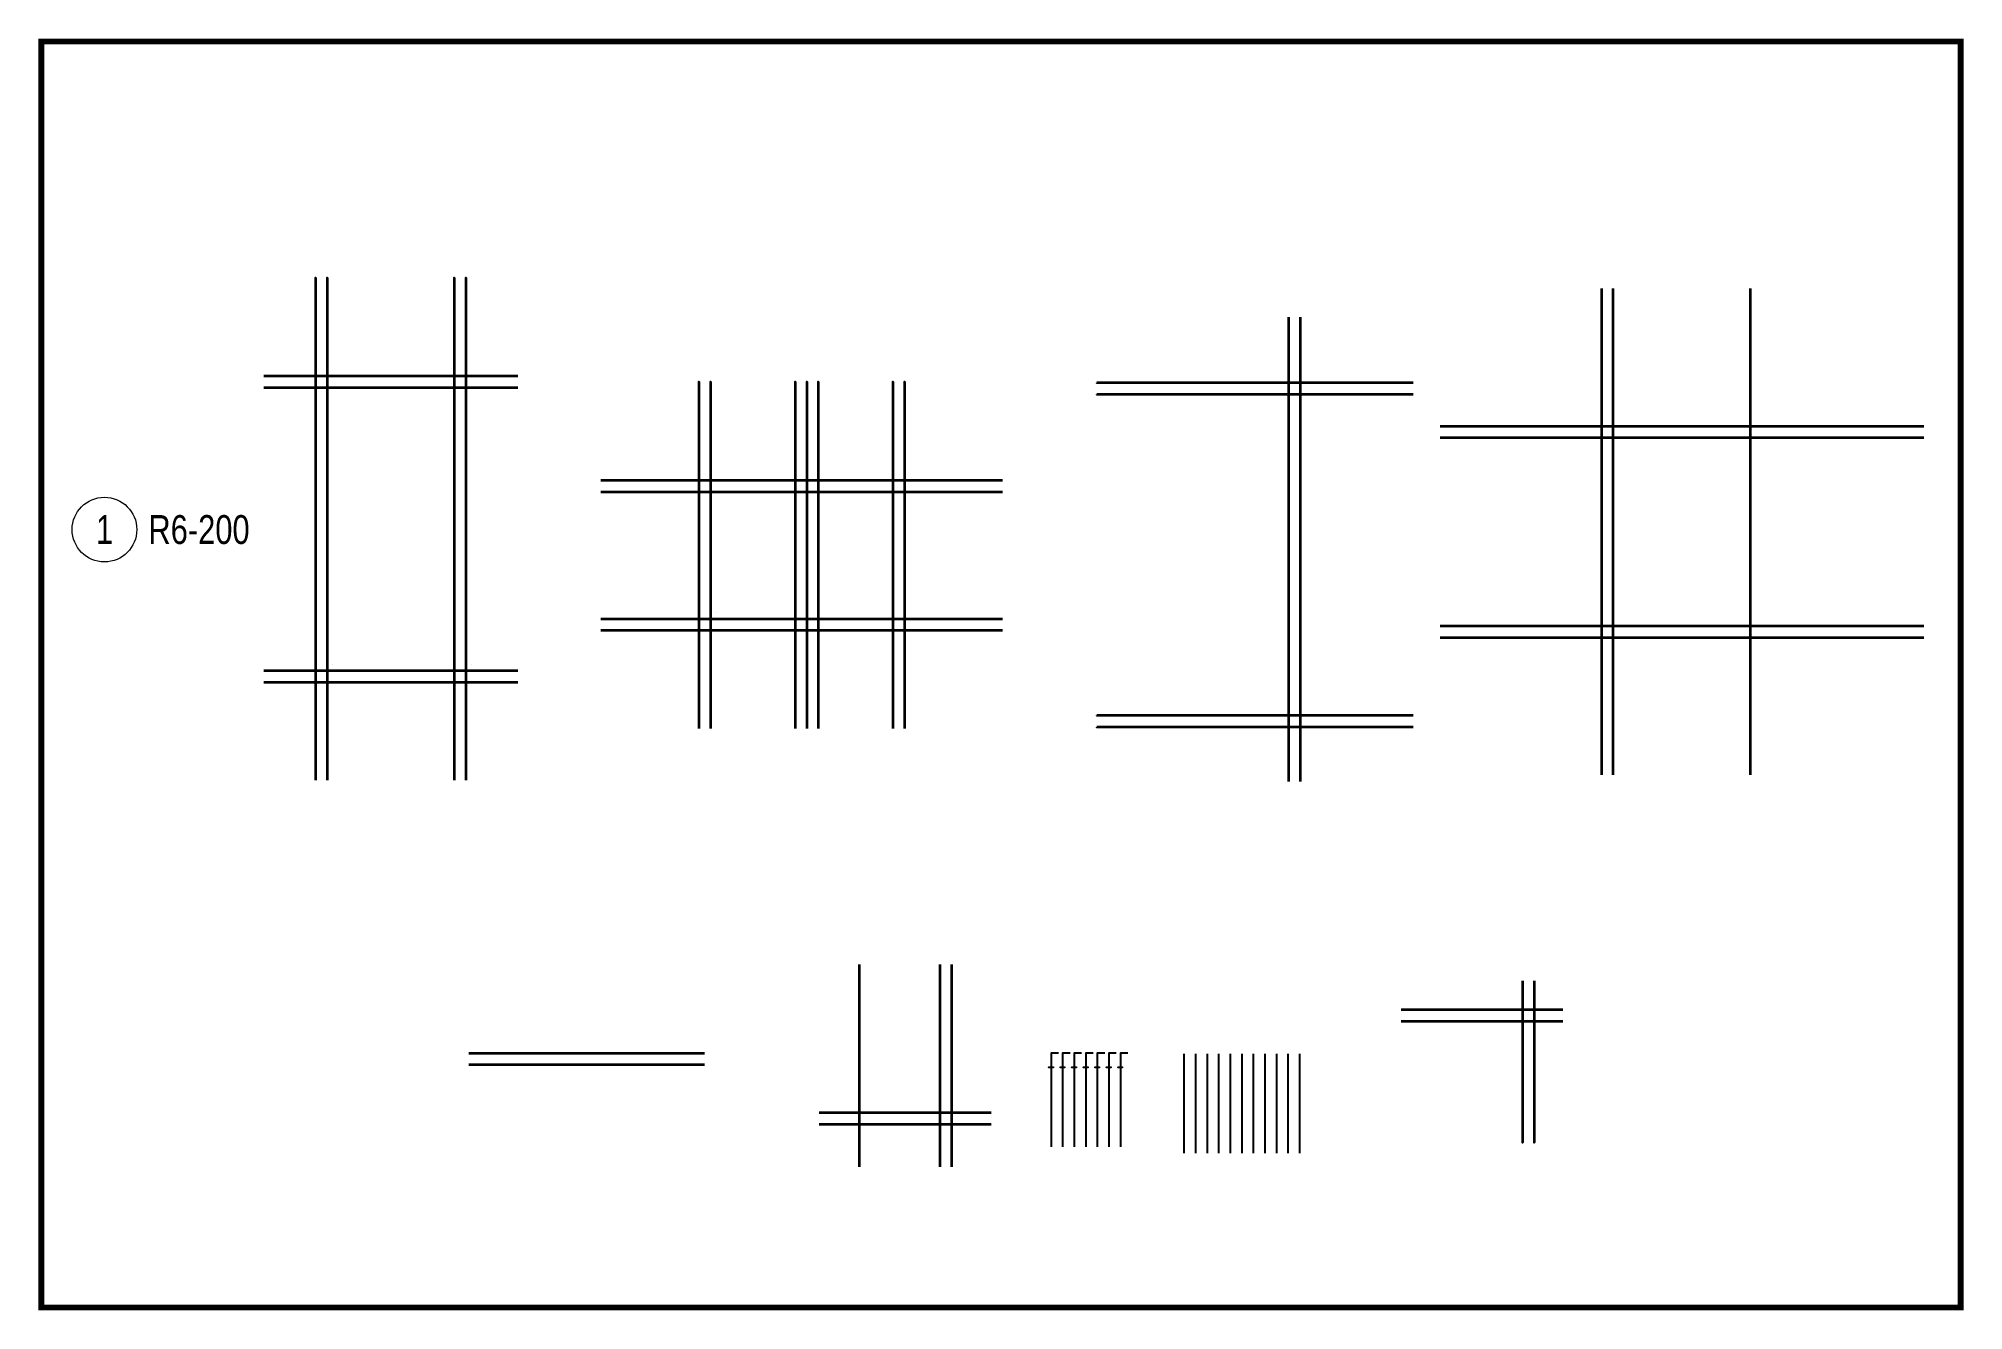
# Model space of a CAD drawing. Header units: millimetres. Extents: x 925681 to 1410834, y 71669 to 296428.
# Drawn here: x 1035284 to 1051956, y 272937 to 283950 of the extents above; entities that cross this region are included whole.
import ezdxf
from ezdxf.enums import TextEntityAlignment as Align

# ---------------------------------------------------------------- set-up
doc = ezdxf.new("R2010")
doc.units = ezdxf.units.MM
doc.header["$LTSCALE"] = 100
for name, color, linetype, lineweight in [('Ap0202_T', 141, 'Continuous', 25), ('Ap0312_Kh', 253, 'Continuous', 15), ('Ap0315_FL', 145, 'Continuous', 13), ('Ap0402_Reinf.S', 6, 'Continuous', 35), ('Ap0406_RT_Slab', 71, 'Continuous', 20)]:
    doc.layers.add(name, color=color, linetype=linetype, lineweight=lineweight)
doc.layers.add('ReinFY', color=6, linetype='Continuous')
doc.styles.add('Ap_text ghi chu', font='1.shx', dxfattribs={"width": 0.8, "height": 250})
doc.styles.add('Ap_vn_vni.shx', font='vn_vni.shx', dxfattribs={"width": 0.8})

# ---------------------------------------------------------------- blocks, each defined once
blk = doc.blocks.new('*U952')
for p, q in [((0, 0), (0, 0)), ((1200, 0), (1200, 0))]:
    blk.add_line(p, q)
at = {"layer": 'Ap0312_Kh'}
blk.add_circle((-1979, 1170), 280, dxfattribs=at)
at = {"layer": 'Ap0402_Reinf.S', "color": 6}
for p, q in [((-600, 2500), (1600, 2500)), ((-600, 2400), (1600, 2400)), ((-600, -50), (1600, -50)), ((-600, -150), (1600, -150))]:
    blk.add_line(p, q, dxfattribs=at)
for points in [[(-150, 3350), (-150, 3350), (-150, -1000)], [(-50, 3350), (-50, 3350), (-50, -1000)], [(1050, 3350), (1050, 3350), (1050, -1000)], [(1150, 3350), (1150, 3350), (1150, -1000)]]:
    blk.add_lwpolyline(points, dxfattribs=at)
at = {"layer": 'Ap0202_T', "style": 'Ap_vn_vni.shx', "width": 0.8}
blk.add_attdef('1', text='', height=250, dxfattribs=at).set_placement((-1978, 1170), align=Align.MIDDLE_CENTER)
at = {"layer": 'Ap0406_RT_Slab', "style": 'Ap_vn_vni.shx', "width": 0.8, "flags": 8}
blk.add_attdef('2', text='', height=250, dxfattribs=at).set_placement((-1599, 1170), align=Align.MIDDLE_LEFT)
blk = doc.blocks.new('*U953')
blk.add_line((0, 0), (0, 0))
at = {"layer": 'Ap0402_Reinf.S', "color": 6}
for p, q in [((-1000, 1150), (2480, 1150)), ((-1000, 1050), (2480, 1050)), ((-1000, -50), (2480, -50)), ((-1000, -150), (2480, -150))]:
    blk.add_line(p, q, dxfattribs=at)
for points in [[(-150, 2000), (-150, 2000), (-150, -1000)], [(-50, 2000), (-50, 2000), (-50, -1000)], [(684, 2000), (684, 2000), (684, -1000)], [(784, 2000), (784, 2000), (784, -1000)], [(884, 2000), (884, 2000), (884, -1000)], [(1530, 2000), (1530, 2000), (1530, -1000)], [(1630, 2000), (1630, 2000), (1630, -1000)]]:
    blk.add_lwpolyline(points, dxfattribs=at)
blk = doc.blocks.new('*U344')
at = {"layer": 'Ap0402_Reinf.S', "linetype": 'ByBlock'}
for p, q in [((800, 3400), (800, -620)), ((900, 3400), (900, -620))]:
    blk.add_line(p, q, dxfattribs=at)
for points in [[(1880, 2830), (-860, 2830), (-860, 2830), (-860, 2830)], [(1880, 2730), (-860, 2730), (-860, 2730), (-860, 2730)], [(1880, -50), (-860, -50), (-860, -50), (-860, -50)], [(1880, -150), (-860, -150), (-860, -150), (-860, -150)]]:
    blk.add_lwpolyline(points, dxfattribs=at)
blk = doc.blocks.new('*U345')
at = {"layer": 'Ap0402_Reinf.S', "linetype": 'ByBlock'}
for p, q in [((-1000, 150), (400, 150)), ((-1000, 50), (400, 50))]:
    blk.add_line(p, q, dxfattribs=at)
for points in [[(50, 400), (50, -1000), (50, -1000), (50, -1000)], [(150, 400), (150, -1000), (150, -1000), (150, -1000)]]:
    blk.add_lwpolyline(points, dxfattribs=at)
blk = doc.blocks.new('*U346')
at = {"layer": 'Ap0402_Reinf.S', "color": 6}
for p, q in [((0, 100), (2042, 100)), ((0, 0), (2042, 0))]:
    blk.add_line(p, q, dxfattribs=at)
blk = doc.blocks.new('*U348')
at = {"layer": 'Ap0402_Reinf.S'}
for points in [[(-50, -1520), (-50, 230)], [(650, -1520), (650, 230)], [(750, -1520), (750, 230)], [(-400, -1050), (1090, -1050)], [(-400, -1150), (1090, -1150)]]:
    blk.add_lwpolyline(points, dxfattribs=at)
blk = doc.blocks.new('*U347')
at = {"layer": 'Ap0402_Reinf.S'}
for points in [[(-150, -1340), (-150, 2870)], [(-50, -1340), (-50, 2870)], [(1140, -1340), (1140, 2870)], [(-1550, 1680), (2640, 1680)], [(-1550, 1580), (2640, 1580)], [(-1550, -50), (2640, -50)], [(-1550, -150), (2640, -150)]]:
    blk.add_lwpolyline(points, dxfattribs=at)
blk = doc.blocks.new('Moc')
at = {"layer": 'Ap0315_FL', "linetype": 'Continuous'}
h = blk.add_hatch(dxfattribs=at)
h.set_pattern_fill('ANSI31', color=256, scale=50, style=0)
h.set_pattern_definition([(45, (-447804.749, -236375.959), (-4.41941738, 4.41941738), [])])
h.paths.add_polyline_path([(25, 18), (25, 28), (-25, 28, 0.6), (-25, 18)])
blk.add_line((0, 18), (0, 0), dxfattribs=at)
blk.add_lwpolyline([(25, 18), (-25, 18, -0.6), (-25, 28), (25, 28), (25, 18)], format="xyb", dxfattribs=at)
blk = doc.blocks.new('*U936')
at = {"xscale": 0.8, "yscale": 0.8, "zscale": 0.8}
blk.add_blockref('Moc', (0, -14.4), dxfattribs=at)
at = {"layer": 'Defpoints', "lineweight": 90, "style": 'Ap_text ghi chu', "width": 0.8, "flags": 1}
for tag, p in [('VITRI', (33.5, 20)), ('TYPE', (33.5, 0)), ('SH', (33.5, -20))]:
    blk.add_attdef(tag, p, '', height=10, dxfattribs=at)
blk = doc.blocks.new('*U957')
at = {"lineweight": 90}
for p in [(0, 0), (100, 0), (200, 0), (300, 0), (400, 0), (500, 0), (600, 0)]:
    blk.add_blockref('*U936', p, dxfattribs=at)
blk = doc.blocks.new('*U357')
at = {"layer": 'ReinFY', "linetype": 'ByBlock'}
for points in [[(65, 0), (0, 0), (0, 0), (0, -810)], [(165, 0), (100, 0), (100, 0), (100, -810)], [(265, 0), (200, 0), (200, 0), (200, -810)], [(365, 0), (300, 0), (300, 0), (300, -810)], [(465, 0), (400, 0), (400, 0), (400, -810)], [(565, 0), (500, 0), (500, 0), (500, -810)], [(665, 0), (600, 0), (600, 0), (600, -810)]]:
    blk.add_lwpolyline(points, dxfattribs=at)
blk = doc.blocks.new('*U356')
at = {"layer": 'ReinFY', "linetype": 'ByBlock'}
for p, q in [((0, 0), (0, 0)), ((0, 0), (0, -860)), ((100, 0), (100, -860)), ((200, 0), (200, -860)), ((300, 0), (300, -860)), ((400, 0), (400, -860)), ((500, 0), (500, -860)), ((600, 0), (600, -860)), ((700, 0), (700, -860)), ((800, 0), (800, -860)), ((900, 0), (900, -860)), ((1000, 0), (1000, -860))]:
    blk.add_line(p, q, dxfattribs=at)

msp = doc.modelspace()

# ---------------------------------------------------------------- linework, layer by layer
at = {"layer": 'Defpoints', "const_width": 50}
msp.add_lwpolyline([(1035308.7, 283925.3), (1051931.4, 283925.3), (1051931.4, 272962.3), (1035308.7, 272962.3)], close=True, dxfattribs=at)

# ---------------------------------------------------------------- block references
for name, p in [('*U357', (1044053.7, 275165)), ('*U356', (1045205, 275158.7)), ('*U957', (1044053.7, 275039))]:
    msp.add_blockref(name, p)
at = {"layer": 'Ap0402_Reinf.S'}
ref = msp.add_blockref('*U952', (1037834.1, 278528.6), dxfattribs=at)
ref.add_attrib('1', '1', dxfattribs={"layer": 'Ap0202_T', "height": 250, "style": 'Ap_vn_vni.shx', "width": 0.8}).set_placement((1035855.8, 279699), align=Align.MIDDLE_CENTER)
ref.add_attrib('2', 'R6-200', dxfattribs={"layer": 'Ap0406_RT_Slab', "height": 250, "style": 'Ap_vn_vni.shx', "width": 0.8}).set_placement((1036235.3, 279699), align=Align.MIDDLE_LEFT)
for name, p in [('*U347', (1048972.5, 278915.3)), ('*U344', (1045310.5, 278138.5)), ('*U953', (1041153.3, 278976.4)), ('*U348', (1042444.3, 275701.5)), ('*U345', (1048087.3, 275392.5)), ('*U346', (1039009.9, 275066.5))]:
    msp.add_blockref(name, p, dxfattribs=at)

doc.saveas('drawing.dxf')
